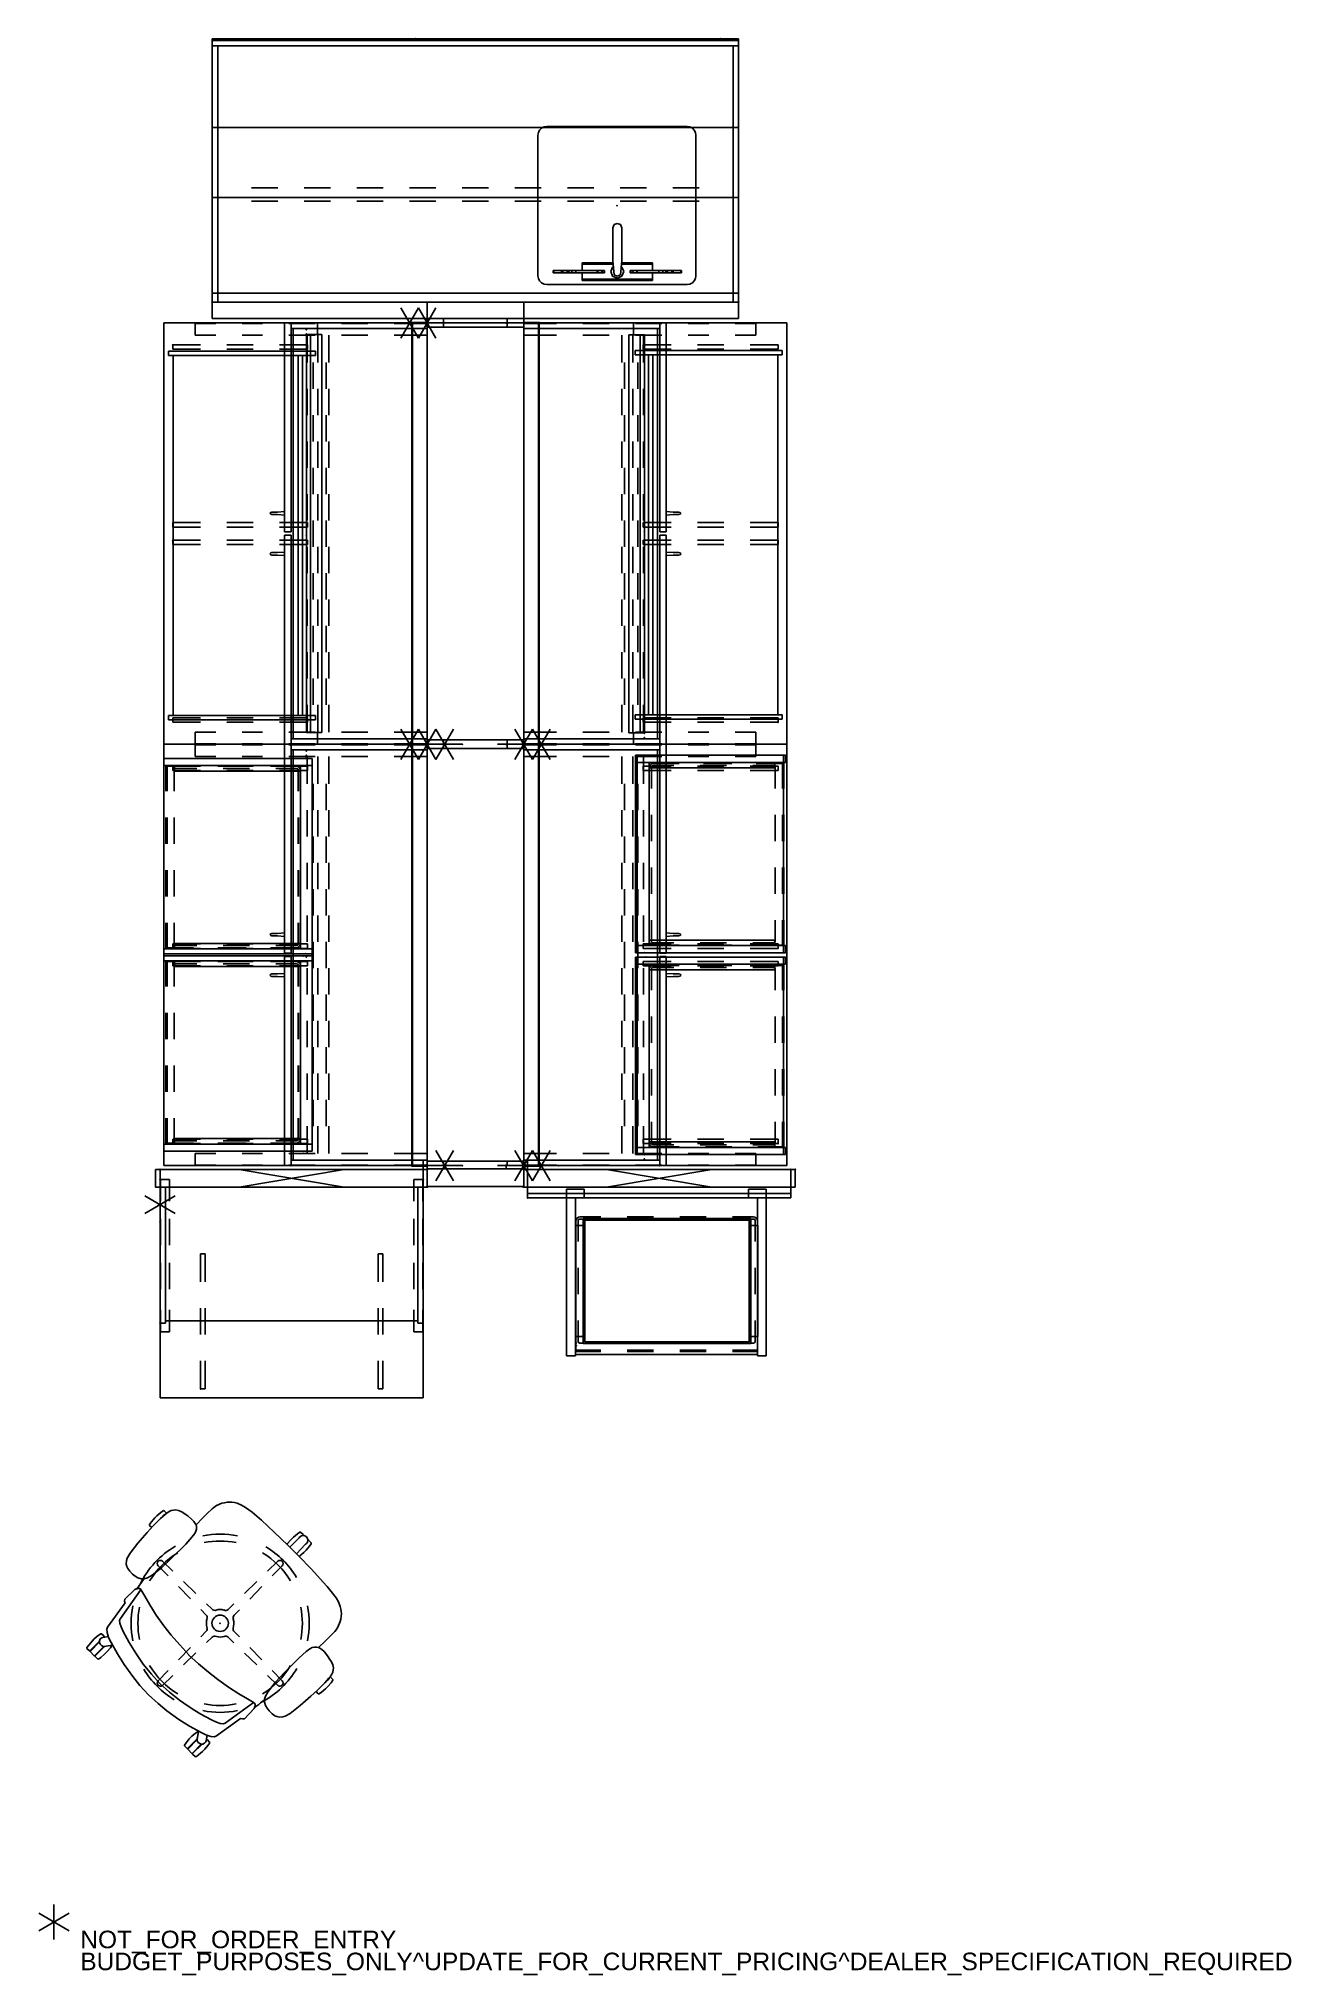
# Model space of a CAD drawing. Header units: inches. Extents: x -50 to 93, y -140 to 80.
import ezdxf

# ---------------------------------------------------------------- set-up
doc = ezdxf.new("R2010")
doc.units = ezdxf.units.IN
doc.header["$MEASUREMENT"] = 0
for name, color, linetype in [('ELEC', 1, 'Continuous'), ('HARDWARE', 4, 'Continuous'), ('PANEL', 7, 'Continuous'), ('PANEL-COUNT', 7, 'Continuous'), ('PANEL-HT', 7, 'Continuous'), ('PROP-BONUS-COUNT', 7, 'Continuous'), ('PROP-BONUS-FINISH', 7, 'Continuous'), ('PROP-BONUS-PROD_NO', 7, 'Continuous'), ('PROP-SINK', 8, 'Continuous'), ('RAIL', 1, 'Continuous'), ('SEAT', 5, 'Continuous'), ('STORAGE', 4, 'Continuous'), ('STORAGE-COUNT', 4, 'Continuous'), ('WKSURF', 6, 'Continuous')]:
    doc.layers.add(name, color=color, linetype=linetype)
doc.styles.get("Standard").update_dxf_attribs({"font": 'arial.ttf'})

# ---------------------------------------------------------------- blocks, each defined once
blk = doc.blocks.new('BBUBBLET')
at = {"layer": 'PROP-BONUS-COUNT'}
for p, q in [((1.7321, -1), (-1.7321, 1)), ((1.7321, 1), (-1.7321, -1)), ((0, 2), (0, -2))]:
    blk.add_line(p, q, dxfattribs=at)
blk.add_point((0, 0), dxfattribs=at)
at = {"layer": 'PROP-BONUS-FINISH'}
blk.add_attdef('FINISH', (3, -5.5), '', height=2, dxfattribs=at)
at = {"layer": 'PROP-BONUS-PROD_NO', "flags": 8}
blk.add_attdef('PROD_NO', (3, -3), '', height=2, dxfattribs=at)
blk = doc.blocks.new('MC5020_1648_0P')
at = {"layer": 'STORAGE'}
for p, q in [((0, 0), (48, 0)), ((0, -15.5), (0, 0)), ((0.634, 0), (0.634, -15.5)), ((47.366, -15.5), (47.366, 0)), ((48, 0), (48, -15.5)), ((0.634, -15.25), (47.366, -15.25)), ((0, -15.5), (0.634, -15.5)), ((47.366, -15.5), (48, -15.5))]:
    blk.add_line(p, q, dxfattribs=at)
for p in [(0, 0), (0, -15.5)]:
    blk.add_point(p, dxfattribs=at)
blk = doc.blocks.new('MC1114_8048_0P')
at = {"layer": 'PANEL'}
for p, q in [((0.5, 0), (0, 0)), ((47.5, 0), (0.5, 0)), ((0.5, 0), (0.5, -11)), ((47.5, 0), (48, 0)), ((47.5, -11), (47.5, 0)), ((0.5, -1.875), (0, -1.875)), ((47.5, -1.875), (48, -1.875)), ((0.5, -9.125), (0, -9.125)), ((0.5, -11), (0, -11)), ((0.5, -11), (47.5, -11)), ((47.5, -9.125), (48, -9.125)), ((47.5, -11), (48, -11))]:
    blk.add_line(p, q, dxfattribs=at)
for p in [(0, 0), (48, 0), (0, -11), (48, -11)]:
    blk.add_point(p, dxfattribs=at)
blk = doc.blocks.new('MC1412_4243_0P')
at = {"layer": 'PANEL'}
blk.add_point((0, 0), dxfattribs=at)
at = {"layer": 'PANEL-COUNT'}
for p, q in [((1.7321, -1), (-1.7321, 1)), ((1.7321, 1), (-1.7321, -1)), ((0, 2), (0, -2))]:
    blk.add_line(p, q, dxfattribs=at)
blk = doc.blocks.new('MC5026_2448_0P')
at = {"layer": 'STORAGE-COUNT'}
for p, q in [((0, 0), (0, -4)), ((1.7321, -3), (-1.7321, -1)), ((1.7321, -1), (-1.7321, -3))]:
    blk.add_line(p, q, dxfattribs=at)
for p in [(0, 0), (0, -4)]:
    blk.add_point(p, dxfattribs=at)
blk = doc.blocks.new('MC5025_1648_0P')
at = {"layer": 'STORAGE-COUNT'}
for p, q in [((0, 0), (0, -4)), ((1.7321, -3), (-1.7321, -1)), ((1.7321, -1), (-1.7321, -3))]:
    blk.add_line(p, q, dxfattribs=at)
for p in [(0, 0), (0, -4)]:
    blk.add_point(p, dxfattribs=at)
blk = doc.blocks.new('MC5032_2448N_0P')
at = {"layer": 'STORAGE'}
for p, q in [((23.81, 0), (0, 0)), ((0, 0), (0, -0.75)), ((23.81, -0.75), (23.81, 0)), ((24.19, 0), (48, 0)), ((24.19, -0.75), (24.19, 0)), ((48, 0), (48, -0.75)), ((0, -0.75), (23.81, -0.75)), ((21.55, -1.54), (21.49, -0.75)), ((21.55, -1.95), (21.55, -1.54)), ((21.55, -2.14), (21.55, -1.95)), ((21.55, -2.2), (21.55, -2.14)), ((21.58, -2.33), (21.55, -2.2)), ((21.79, -2.33), (21.83, -2.2)), ((21.83, -1.54), (21.89, -0.75)), ((21.83, -1.95), (21.83, -1.54)), ((21.83, -2.14), (21.83, -1.95)), ((21.83, -2.2), (21.83, -2.14)), ((48, -0.75), (24.19, -0.75)), ((26.17, -1.54), (26.11, -0.75)), ((26.17, -1.95), (26.17, -1.54)), ((26.17, -2.14), (26.17, -1.95)), ((26.17, -2.2), (26.17, -2.14)), ((26.21, -2.33), (26.17, -2.2)), ((26.41, -2.33), (26.45, -2.2)), ((26.45, -1.54), (26.51, -0.75)), ((26.45, -1.95), (26.45, -1.54)), ((26.45, -2.14), (26.45, -1.95)), ((26.45, -2.2), (26.45, -2.14)), ((21.69, -2.41), (21.58, -2.33)), ((21.69, -2.41), (21.79, -2.33)), ((26.31, -2.41), (26.21, -2.33)), ((26.31, -2.41), (26.41, -2.33))]:
    blk.add_line(p, q, dxfattribs=at)
for p in [(0, 0), (48, 0)]:
    blk.add_point(p, dxfattribs=at)
blk = doc.blocks.new('MC1313_48_0P')
at = {"layer": 'ELEC'}
for p, q in [((0, 0), (48, 0)), ((0, 0), (0, -1.688)), ((48, 0), (48, -1.688)), ((0, -1.688), (48, -1.688))]:
    blk.add_line(p, q, dxfattribs=at)
for p in [(0, 0), (0, -1.688), (48, 0)]:
    blk.add_point(p, dxfattribs=at)
blk = doc.blocks.new('MC1331_0P')
at = {"layer": 'ELEC'}
for p, q in [((-0.054, -1.79), (-0.054, 0)), ((-0.054, 0), (0, 0)), ((0, 0), (0, -1.79)), ((0, -1.79), (-0.054, -1.79))]:
    blk.add_line(p, q, dxfattribs=at)
blk.add_point((0, 0), dxfattribs=at)
blk = doc.blocks.new('MC1315_12_0P')
at = {"layer": 'ELEC'}
for p, q in [((0, 0), (12, 0)), ((0, 0), (0, -0.064)), ((12, 0), (12, -0.064)), ((0, -0.064), (12, -0.064))]:
    blk.add_line(p, q, dxfattribs=at)
for p in [(0, 0), (12, 0)]:
    blk.add_point(p, dxfattribs=at)
blk = doc.blocks.new('MC1316_0P')
at = {"layer": 'ELEC'}
for p, q in [((0, 0), (0, -0.064)), ((0, 0), (12, 0)), ((12, 0), (12, -0.064)), ((0, -0.064), (12, -0.064))]:
    blk.add_line(p, q, dxfattribs=at)
for p in [(0, 0), (12, 0)]:
    blk.add_point(p, dxfattribs=at)
blk = doc.blocks.new('MC1314_48_0P')
at = {"layer": 'ELEC'}
for p, q in [((0, 0), (48, 0)), ((0, 0), (0, -1.688)), ((48, 0), (48, -1.688)), ((0, -1.688), (48, -1.688))]:
    blk.add_line(p, q, dxfattribs=at)
for p in [(0, 0), (0, -1.688), (48, 0)]:
    blk.add_point(p, dxfattribs=at)
blk = doc.blocks.new('MC1332_0P')
at = {"layer": 'ELEC'}
for p, q in [((-0.054, -1.79), (-0.054, 0)), ((-0.054, 0), (0, 0)), ((0, 0), (0, -1.79)), ((0, -1.79), (-0.054, -1.79))]:
    blk.add_line(p, q, dxfattribs=at)
blk.add_point((0, 0), dxfattribs=at)
blk = doc.blocks.new('MC1317_0P')
at = {"layer": 'ELEC'}
for p, q in [((0, 0), (12, 0)), ((0, 0), (0, -0.064)), ((12, 0), (12, -0.064)), ((0, -0.064), (12, -0.064))]:
    blk.add_line(p, q, dxfattribs=at)
for p in [(0, 0), (12, 0)]:
    blk.add_point(p, dxfattribs=at)
blk = doc.blocks.new('MCO205FF_0P')
at = {"layer": 'STORAGE'}
for p, q in [((22.5, 0.81), (0, 0.81)), ((0, 0.81), (0, -16.09)), ((0.81, -16.09), (0.81, 0.81)), ((21.69, -16.09), (21.69, 0.81)), ((22.5, 0.81), (22.5, -16.09)), ((0.81, -0.55), (21.69, -0.55)), ((1.44, -0.55), (1.44, -14.88)), ((21.06, -0.55), (21.06, -14.88)), ((1.44, -14.88), (0.81, -14.88)), ((21.06, -14.88), (21.69, -14.88)), ((0, -16.09), (0.81, -16.09)), ((22.5, -16.09), (21.69, -16.09))]:
    blk.add_line(p, q, dxfattribs=at)
for p in [(0, 0), (22.5, -0.19), (0.88, -14.98)]:
    blk.add_point(p, dxfattribs=at)
blk = doc.blocks.new('MCO208FF_0P')
at = {"layer": 'STORAGE'}
for p, q in [((0, 13.967, 0.2797), (0, 11.0275, 0.2797)), ((0, 13.967, 0.2797), (0, 11.0275, 0.2797)), ((0.25, 14.007, 0.2797), (0.25, 11.627, 0.2797)), ((0.25, 14.007, 0.2797), (0.25, 11.627, 0.2797)), ((2.841, 14.177, 0.2797), (0.42, 14.177, 0.2797)), ((2.841, 14.177, 0.2797), (0.42, 14.177, -0.0333)), ((2.841, 14.427, 0.2797), (0.46, 14.427, 0.2797)), ((2.841, 14.427, 0.2797), (0.46, 14.427, -0.1573)), ((8.841, 14.427, 0.2797), (5.841, 14.427, 0.2797)), ((8.841, 14.427, 0.2797), (5.841, 14.427, 0.2797)), ((8.841, 14.177, 0.2797), (5.841, 14.177, 0.2797)), ((8.841, 14.177, 0.2797), (5.841, 14.177, 0.2797)), ((14.841, 14.427, 0.2797), (11.841, 14.427, 0.2797)), ((14.841, 14.427, 0.2797), (11.841, 14.427, 0.2797)), ((14.841, 14.177, 0.2797), (11.841, 14.177, 0.2797)), ((14.841, 14.177, 0.2797), (11.841, 14.177, 0.2797)), ((20.222, 14.427, 0.2797), (17.841, 14.427, 0.2797)), ((20.222, 14.427, 0.2797), (17.841, 14.427, 0.2797)), ((20.262, 14.177, 0.2797), (17.841, 14.177, 0.2797)), ((20.262, 14.177, 0.2797), (17.841, 14.177, 0.2797)), ((20.432, 11.627, 0.2797), (20.432, 14.007, 0.2797)), ((20.432, 11.627, 0.2797), (20.432, 14.007, -0.0333)), ((20.682, 11.254, 0.2797), (20.682, 13.967, 0.2797)), ((20.682, 11.0275, 0.2797), (20.682, 13.967, -0.1573)), ((0, 8.0275, 0.2797), (0, 5.0275, 0.2797)), ((0, 8.0275, 0.2797), (0, 5.0275, 0.2797)), ((0.25, 8.627, 0.2797), (0.25, 5.627, 0.2797)), ((0.25, 8.627, 0.2797), (0.25, 5.627, 0.2797)), ((20.432, 5.627, 0.2797), (20.432, 8.627, 0.2797)), ((20.432, 5.627, 0.2797), (20.432, 8.627, 0.2797)), ((20.682, 5.254, 0.2797), (20.682, 8.254, 0.2797)), ((20.682, 5.0275, 0.2797), (20.682, 8.0275, 0.2797)), ((0.25, 2.627, 0.2797), (0.25, 0.247, 0.2797)), ((0.25, 2.627, 0.2797), (0.25, 0.247, -0.0333)), ((20.432, 0.247, 0.2797), (20.432, 2.627, 0.2797)), ((20.432, 0.247, 0.2797), (20.432, 2.627, 0.2797)), ((20.682, -0.4589, 0.2797), (20.682, 2.254, 0.2797)), ((0, 2.0275, 0.2797), (0, -0.912, 0.2797)), ((0, 2.0275, 0.2797), (0, -0.912, -0.1573)), ((0.44, 0.057, 0.2797), (2.841, 0.057, 0.2797)), ((0.44, 0.057, 0.2797), (2.841, 0.057, 0.2797)), ((0.98, 0.057, 0.2797), (2.841, 0.057, 0.2797)), ((0.98, 0.057, 0.2797), (2.841, 0.057, 0.2797)), ((5.841, 0.057, 0.2797), (8.841, 0.057, 0.2797)), ((5.841, 0.057, 0.2797), (8.841, 0.057, 0.2797)), ((5.841, 0.057, 0.2797), (8.841, 0.057, 0.2797)), ((5.841, 0.057, 0.2797), (8.841, 0.057, 0.2797)), ((11.841, 0.057, 0.2797), (14.841, 0.057, 0.2797)), ((11.841, 0.057, 0.2797), (14.841, 0.057, 0.2797)), ((11.841, 0.057, 0.2797), (14.841, 0.057, 0.2797)), ((11.841, 0.057, 0.2797), (14.841, 0.057, 0.2797)), ((17.841, 0.057, 0.2797), (20.242, 0.057, 0.2797)), ((17.841, 0.057, 0.2797), (20.242, 0.057, -0.0333)), ((17.841, 0.057, 0.2797), (19.702, 0.057, -2.4703)), ((17.841, 0.057, 0.2797), (19.702, 0.057, -0.0333)), ((20.682, -0.912, 0.2797), (20.682, 2.0275, 0.2797)), ((0, -0.756, 0.2797), (2.841, -0.756, 0.2797)), ((0, -0.912, 0.2797), (2.841, -0.912, 0.2797)), ((5.841, -0.756, 0.2797), (8.841, -0.756, 0.2797)), ((5.841, -0.912, 0.2797), (8.841, -0.912, 0.2797)), ((11.841, -0.756, 0.2797), (14.841, -0.756, 0.2797)), ((11.841, -0.912, 0.2797), (14.841, -0.912, 0.2797)), ((17.841, -0.756, 0.2797), (20.682, -0.756, -0.6893)), ((17.841, -0.912, 0.2797), (20.682, -0.912, -0.6893))]:
    blk.add_line(p, q, dxfattribs=at)
for centre, radius, start, end in [((0.46, 13.967, -0.1573), 0.46, 90, 180), ((0.46, 13.967, 0.2797), 0.46, 90, 180), ((0.42, 14.007, -0.0333), 0.17, 90, 180), ((0.42, 14.007, 0.2797), 0.17, 90, 180), ((20.222, 13.967, -0.1573), 0.46, 0, 90), ((20.222, 13.967, 0.2797), 0.46, 0, 90), ((20.262, 14.007, -0.0333), 0.17, 0, 90), ((20.262, 14.007, 0.2797), 0.17, 0, 90), ((0.44, 0.247, -0.0333), 0.19, 180, 270), ((0.44, 0.247, 0.2797), 0.19, 180, 270), ((20.242, 0.247, -0.0333), 0.19, 270, 0), ((20.242, 0.247, 0.2797), 0.19, 270, 0)]:
    blk.add_arc(centre, radius, start, end, dxfattribs=at)
blk.add_point((0, 0.126, 0.2797), dxfattribs=at)
blk = doc.blocks.new('MCO561FF_0P')
at = {"layer": 'STORAGE'}
for p, q in [((0, -18), (0, 1)), ((0, 1), (2, 1)), ((0, 0), (22.75, 0)), ((1.01, 0), (1.01, -18)), ((2, 1), (2, 0)), ((20.75, 1), (22.75, 1)), ((20.75, 0), (20.75, 1)), ((21.75, -18), (21.75, 0)), ((22.75, 1), (22.75, -18)), ((1.01, -18), (0, -18)), ((1.01, -17.83), (21.76, -17.83)), ((22.75, -18), (21.75, -18))]:
    blk.add_line(p, q, dxfattribs=at)
for p in [(0, 0), (1.12, -16.81)]:
    blk.add_point(p, dxfattribs=at)
blk = doc.blocks.new('MCO209FF_0P')
at = {"layer": 'STORAGE'}
for p, q in [((0, 13.967, 0.2797), (0, 11.0275, 0.2797)), ((0, 13.967, 0.2797), (0, 11.0275, 0.2797)), ((0.25, 14.007, 0.2797), (0.25, 11.627, 0.2797)), ((0.25, 14.007, 0.2797), (0.25, 11.627, 0.2797)), ((2.841, 14.177, 0.2797), (0.42, 14.177, 0.2797)), ((2.841, 14.177, 0.2797), (0.42, 14.177, -0.0333)), ((2.841, 14.427, 0.2797), (0.46, 14.427, 0.2797)), ((2.841, 14.427, 0.2797), (0.46, 14.427, -0.1573)), ((8.841, 14.427, 0.2797), (5.841, 14.427, 0.2797)), ((8.841, 14.427, 0.2797), (5.841, 14.427, 0.2797)), ((8.841, 14.177, 0.2797), (5.841, 14.177, 0.2797)), ((8.841, 14.177, 0.2797), (5.841, 14.177, 0.2797)), ((14.841, 14.427, 0.2797), (11.841, 14.427, 0.2797)), ((14.841, 14.427, 0.2797), (11.841, 14.427, 0.2797)), ((14.841, 14.177, 0.2797), (11.841, 14.177, 0.2797)), ((14.841, 14.177, 0.2797), (11.841, 14.177, 0.2797)), ((20.222, 14.427, 0.2797), (17.841, 14.427, 0.2797)), ((20.222, 14.427, 0.2797), (17.841, 14.427, 0.2797)), ((20.262, 14.177, 0.2797), (17.841, 14.177, 0.2797)), ((20.262, 14.177, 0.2797), (17.841, 14.177, 0.2797)), ((20.432, 11.627, 0.2797), (20.432, 14.007, 0.2797)), ((20.432, 11.627, 0.2797), (20.432, 14.007, -0.0333)), ((20.682, 11.254, 0.2797), (20.682, 13.967, 0.2797)), ((20.682, 11.0275, 0.2797), (20.682, 13.967, -0.1573)), ((0, 8.0275, 0.2797), (0, 5.0275, 0.2797)), ((0, 8.0275, 0.2797), (0, 5.0275, 0.2797)), ((0.25, 8.627, 0.2797), (0.25, 5.627, 0.2797)), ((0.25, 8.627, 0.2797), (0.25, 5.627, 0.2797)), ((20.432, 5.627, 0.2797), (20.432, 8.627, 0.2797)), ((20.432, 5.627, 0.2797), (20.432, 8.627, 0.2797)), ((20.682, 5.254, 0.2797), (20.682, 8.254, 0.2797)), ((20.682, 5.0275, 0.2797), (20.682, 8.0275, 0.2797)), ((0.25, 2.627, 0.2797), (0.25, 0.247, 0.2797)), ((0.25, 2.627, 0.2797), (0.25, 0.247, -0.0333)), ((20.432, 0.247, 0.2797), (20.432, 2.627, 0.2797)), ((20.432, 0.247, 0.2797), (20.432, 2.627, 0.2797)), ((20.682, -0.4589, 0.2797), (20.682, 2.254, 0.2797)), ((0, 2.0275, 0.2797), (0, -0.912, 0.2797)), ((0, 2.0275, 0.2797), (0, -0.912, -0.1573)), ((0.44, 0.057, 0.2797), (2.841, 0.057, 0.2797)), ((0.44, 0.057, 0.2797), (2.841, 0.057, 0.2797)), ((0.98, 0.057, 0.2797), (2.841, 0.057, 0.2797)), ((0.98, 0.057, 0.2797), (2.841, 0.057, 0.2797)), ((5.841, 0.057, 0.2797), (8.841, 0.057, 0.2797)), ((5.841, 0.057, 0.2797), (8.841, 0.057, 0.2797)), ((5.841, 0.057, 0.2797), (8.841, 0.057, 0.2797)), ((5.841, 0.057, 0.2797), (8.841, 0.057, 0.2797)), ((11.841, 0.057, 0.2797), (14.841, 0.057, 0.2797)), ((11.841, 0.057, 0.2797), (14.841, 0.057, 0.2797)), ((11.841, 0.057, 0.2797), (14.841, 0.057, 0.2797)), ((11.841, 0.057, 0.2797), (14.841, 0.057, 0.2797)), ((17.841, 0.057, 0.2797), (20.242, 0.057, 0.2797)), ((17.841, 0.057, 0.2797), (20.242, 0.057, -0.0333)), ((17.841, 0.057, 0.2797), (19.702, 0.057, -2.4703)), ((17.841, 0.057, 0.2797), (19.702, 0.057, -0.0333)), ((20.682, -0.912, 0.2797), (20.682, 2.0275, 0.2797)), ((0, -0.756, 0.2797), (2.841, -0.756, 0.2797)), ((0, -0.912, 0.2797), (2.841, -0.912, 0.2797)), ((5.841, -0.756, 0.2797), (8.841, -0.756, 0.2797)), ((5.841, -0.912, 0.2797), (8.841, -0.912, 0.2797)), ((11.841, -0.756, 0.2797), (14.841, -0.756, 0.2797)), ((11.841, -0.912, 0.2797), (14.841, -0.912, 0.2797)), ((17.841, -0.756, 0.2797), (20.682, -0.756, -0.6893)), ((17.841, -0.912, 0.2797), (20.682, -0.912, -0.6893))]:
    blk.add_line(p, q, dxfattribs=at)
for centre, radius, start, end in [((0.46, 13.967, -0.1573), 0.46, 90, 180), ((0.46, 13.967, 0.2797), 0.46, 90, 180), ((0.42, 14.007, -0.0333), 0.17, 90, 180), ((0.42, 14.007, 0.2797), 0.17, 90, 180), ((20.222, 13.967, -0.1573), 0.46, 0, 90), ((20.222, 13.967, 0.2797), 0.46, 0, 90), ((20.262, 14.007, -0.0333), 0.17, 0, 90), ((20.262, 14.007, 0.2797), 0.17, 0, 90), ((0.44, 0.247, -0.0333), 0.19, 180, 270), ((0.44, 0.247, 0.2797), 0.19, 180, 270), ((20.242, 0.247, -0.0333), 0.19, 270, 0), ((20.242, 0.247, 0.2797), 0.19, 270, 0)]:
    blk.add_arc(centre, radius, start, end, dxfattribs=at)
blk.add_point((0, 0.126, 0.2797), dxfattribs=at)
blk = doc.blocks.new('MCO207FF_0P')
at = {"layer": 'STORAGE'}
for p, q in [((0, 13.967, 0.2797), (0, 11.0275, 0.2797)), ((0, 13.967, 0.2797), (0, 11.0275, 0.2797)), ((0.25, 14.007, 0.2797), (0.25, 11.627, 0.2797)), ((0.25, 14.007, 0.2797), (0.25, 11.627, 0.2797)), ((2.841, 14.177, 0.2797), (0.42, 14.177, 0.2797)), ((2.841, 14.177, 0.2797), (0.42, 14.177, -0.0333)), ((2.841, 14.427, 0.2797), (0.46, 14.427, 0.2797)), ((2.841, 14.427, 0.2797), (0.46, 14.427, -0.1573)), ((8.841, 14.427, 0.2797), (5.841, 14.427, 0.2797)), ((8.841, 14.427, 0.2797), (5.841, 14.427, 0.2797)), ((8.841, 14.177, 0.2797), (5.841, 14.177, 0.2797)), ((8.841, 14.177, 0.2797), (5.841, 14.177, 0.2797)), ((14.841, 14.427, 0.2797), (11.841, 14.427, 0.2797)), ((14.841, 14.427, 0.2797), (11.841, 14.427, 0.2797)), ((14.841, 14.177, 0.2797), (11.841, 14.177, 0.2797)), ((14.841, 14.177, 0.2797), (11.841, 14.177, 0.2797)), ((20.222, 14.427, 0.2797), (17.841, 14.427, 0.2797)), ((20.222, 14.427, 0.2797), (17.841, 14.427, 0.2797)), ((20.262, 14.177, 0.2797), (17.841, 14.177, 0.2797)), ((20.262, 14.177, 0.2797), (17.841, 14.177, 0.2797)), ((20.432, 11.627, 0.2797), (20.432, 14.007, 0.2797)), ((20.432, 11.627, 0.2797), (20.432, 14.007, -0.0333)), ((20.682, 11.254, 0.2797), (20.682, 13.967, 0.2797)), ((20.682, 11.0275, 0.2797), (20.682, 13.967, -0.1573)), ((0, 8.0275, 0.2797), (0, 5.0275, 0.2797)), ((0, 8.0275, 0.2797), (0, 5.0275, 0.2797)), ((0.25, 8.627, 0.2797), (0.25, 5.627, 0.2797)), ((0.25, 8.627, 0.2797), (0.25, 5.627, 0.2797)), ((20.432, 5.627, 0.2797), (20.432, 8.627, 0.2797)), ((20.432, 5.627, 0.2797), (20.432, 8.627, 0.2797)), ((20.682, 5.254, 0.2797), (20.682, 8.254, 0.2797)), ((20.682, 5.0275, 0.2797), (20.682, 8.0275, 0.2797)), ((0.25, 2.627, 0.2797), (0.25, 0.247, 0.2797)), ((0.25, 2.627, 0.2797), (0.25, 0.247, -0.0333)), ((20.432, 0.247, 0.2797), (20.432, 2.627, 0.2797)), ((20.432, 0.247, 0.2797), (20.432, 2.627, 0.2797)), ((20.682, -0.4589, 0.2797), (20.682, 2.254, 0.2797)), ((0, 2.0275, 0.2797), (0, -0.912, 0.2797)), ((0, 2.0275, 0.2797), (0, -0.912, -0.1573)), ((0.44, 0.057, 0.2797), (2.841, 0.057, 0.2797)), ((0.44, 0.057, 0.2797), (2.841, 0.057, 0.2797)), ((0.98, 0.057, 0.2797), (2.841, 0.057, 0.2797)), ((0.98, 0.057, 0.2797), (2.841, 0.057, 0.2797)), ((5.841, 0.057, 0.2797), (8.841, 0.057, 0.2797)), ((5.841, 0.057, 0.2797), (8.841, 0.057, 0.2797)), ((5.841, 0.057, 0.2797), (8.841, 0.057, 0.2797)), ((5.841, 0.057, 0.2797), (8.841, 0.057, 0.2797)), ((11.841, 0.057, 0.2797), (14.841, 0.057, 0.2797)), ((11.841, 0.057, 0.2797), (14.841, 0.057, 0.2797)), ((11.841, 0.057, 0.2797), (14.841, 0.057, 0.2797)), ((11.841, 0.057, 0.2797), (14.841, 0.057, 0.2797)), ((17.841, 0.057, 0.2797), (20.242, 0.057, 0.2797)), ((17.841, 0.057, 0.2797), (20.242, 0.057, -0.0333)), ((17.841, 0.057, 0.2797), (19.702, 0.057, -2.4703)), ((17.841, 0.057, 0.2797), (19.702, 0.057, -0.0333)), ((20.682, -0.912, 0.2797), (20.682, 2.0275, 0.2797)), ((0, -0.756, 0.2797), (2.841, -0.756, 0.2797)), ((0, -0.912, 0.2797), (2.841, -0.912, 0.2797)), ((5.841, -0.756, 0.2797), (8.841, -0.756, 0.2797)), ((5.841, -0.912, 0.2797), (8.841, -0.912, 0.2797)), ((11.841, -0.756, 0.2797), (14.841, -0.756, 0.2797)), ((11.841, -0.912, 0.2797), (14.841, -0.912, 0.2797)), ((17.841, -0.756, 0.2797), (20.682, -0.756, -0.6893)), ((17.841, -0.912, 0.2797), (20.682, -0.912, -0.6893))]:
    blk.add_line(p, q, dxfattribs=at)
for centre, radius, start, end in [((0.46, 13.967, -0.1573), 0.46, 90, 180), ((0.46, 13.967, 0.2797), 0.46, 90, 180), ((0.42, 14.007, -0.0333), 0.17, 90, 180), ((0.42, 14.007, 0.2797), 0.17, 90, 180), ((20.222, 13.967, -0.1573), 0.46, 0, 90), ((20.222, 13.967, 0.2797), 0.46, 0, 90), ((20.262, 14.007, -0.0333), 0.17, 0, 90), ((20.262, 14.007, 0.2797), 0.17, 0, 90), ((0.44, 0.247, -0.0333), 0.19, 180, 270), ((0.44, 0.247, 0.2797), 0.19, 180, 270), ((20.242, 0.247, -0.0333), 0.19, 270, 0), ((20.242, 0.247, 0.2797), 0.19, 270, 0)]:
    blk.add_arc(centre, radius, start, end, dxfattribs=at)
blk.add_point((0, 0.126, 0.2797), dxfattribs=at)
blk = doc.blocks.new('MCO201FF_0P')
at = {"layer": 'STORAGE'}
for p, q in [((22.5, 1), (0, 1)), ((0, 1), (0, -15.875)), ((22.5, -15.875), (22.5, 1)), ((0, -15.875), (22.5, -15.875))]:
    blk.add_line(p, q, dxfattribs=at)
blk.add_point((0, 0), dxfattribs=at)
blk = doc.blocks.new('MCO203FF_0P')
at = {"layer": 'STORAGE'}
for p, q in [((0, 0.8125), (0, 13.4375)), ((0, 13.4375), (0.8125, 13.4375)), ((19.9375, 14.25), (0.8125, 14.25)), ((0.8125, 14.25), (0.8125, 0)), ((19.7375, 14.05), (1.0125, 14.05)), ((1.0125, 14.05), (1.0125, 0.2)), ((19.7375, 0.2), (19.7375, 14.05)), ((19.9375, 0), (19.9375, 14.25)), ((19.9375, 13.4375), (20.75, 13.4375)), ((20.75, 13.4375), (20.75, 0.8125)), ((0.8125, 0.8125), (0, 0.8125)), ((0.8125, 0), (19.9375, 0)), ((1.0125, 0.2), (19.7375, 0.2)), ((20.75, 0.8125), (19.9375, 0.8125))]:
    blk.add_line(p, q, dxfattribs=at)
blk.add_point((0, 0), dxfattribs=at)
blk = doc.blocks.new('MC1151_8030_0P')
at = {"layer": 'PANEL'}
for p, q in [((0, -2), (0, 0)), ((0, 0), (30, 0)), ((30, -2), (30, 0)), ((0, -2), (30, -2))]:
    blk.add_line(p, q, dxfattribs=at)
for p in [(0, 0), (30, 0), (0, -2), (30, -2)]:
    blk.add_point(p, dxfattribs=at)
at = {"layer": 'PANEL-HT'}
for p, q in [((9, 0), (21, -2)), ((21, 0), (9, -2))]:
    blk.add_line(p, q, dxfattribs=at)
blk = doc.blocks.new('MC1261_8012_0P')
at = {"layer": 'HARDWARE'}
for p, q in [((0, 0), (2.5, 0)), ((0, -11), (0, 0)), ((2, 0), (2, -11)), ((2.5, -2), (2, -2)), ((2, -11), (0, -11)), ((2.5, -9), (2, -9)), ((2.5, -11), (2, -11))]:
    blk.add_line(p, q, dxfattribs=at)
for p in [(0, 0), (2.5, 0), (0, -11), (2.5, -11)]:
    blk.add_point(p, dxfattribs=at)
blk = doc.blocks.new('MC1281_80_0P')
at = {"layer": 'HARDWARE'}
for p, q in [((0, 0), (0.5, 0)), ((0, -2), (0.5, -2))]:
    blk.add_line(p, q, dxfattribs=at)
for p in [(0, 0), (0.5, 0), (0, -2), (0.5, -2)]:
    blk.add_point(p, dxfattribs=at)
blk = doc.blocks.new('MC1124_8060_0P')
at = {"layer": 'PANEL'}
for p, q in [((-2.375, 24.5), (-2.375, -35.5)), ((-0.5, 24.5), (-2.375, 24.5)), ((-0.5, -35.5), (-0.5, 24.5)), ((-0.5, 0), (-2.375, 0)), ((-0.5, 0), (0, 0)), ((-0.5, -1.875), (0, -1.875)), ((0, -1.875), (0, -9.125)), ((-2.375, -11), (-0.5, -11)), ((-0.5, -9.125), (0, -9.125)), ((-0.5, -11), (0, -11)), ((-2.375, -35.5), (-0.5, -35.5))]:
    blk.add_line(p, q, dxfattribs=at)
for p in [(0, 0), (0, -11)]:
    blk.add_point(p, dxfattribs=at)
blk = doc.blocks.new('AAO215_80_0P')
at = {"layer": 'HARDWARE'}
blk.add_line((0, 1), (0, -3), dxfattribs=at)
blk.add_point((0, 0), dxfattribs=at)
blk = doc.blocks.new('MC2141_3048C_0P')
at = {"layer": 'WKSURF'}
for p, q in [((48, 0), (0, 0)), ((0, -30), (0, 0)), ((48, 0), (48, -30)), ((7.5, -11.5), (4.5, -11.5)), ((7.5, -13), (4.5, -13)), ((13.5, -11.5), (10.5, -11.5)), ((13.5, -13), (10.5, -13)), ((19.5, -11.5), (16.5, -11.5)), ((19.5, -13), (16.5, -13)), ((25.5, -11.5), (22.5, -11.5)), ((25.5, -13), (22.5, -13)), ((31.5, -11.5), (28.5, -11.5)), ((31.5, -13), (28.5, -13)), ((37.5, -11.5), (34.5, -11.5)), ((37.5, -13), (34.5, -13)), ((43.5, -11.5), (40.5, -11.5)), ((43.5, -13), (40.5, -13)), ((2.5, -13.625), (3, -13.625)), ((2.5, -16.8125), (2.5, -13.625)), ((3, -13.625), (3, -16.8125)), ((22.75, -13.625), (23.25, -13.625)), ((22.75, -16.8125), (22.75, -13.625)), ((23.25, -13.625), (23.25, -16.8125)), ((24.75, -13.625), (25.25, -13.625)), ((24.75, -16.8125), (24.75, -13.625)), ((25.25, -13.625), (25.25, -16.8125)), ((45, -13.625), (45.5, -13.625)), ((45, -16.8125), (45, -13.625)), ((45.5, -13.625), (45.5, -16.8125)), ((2.5, -22.8125), (2.5, -19.8125)), ((3, -19.8125), (3, -22.8125)), ((22.75, -22.8125), (22.75, -19.8125)), ((23.25, -19.8125), (23.25, -22.8125)), ((24.75, -22.8125), (24.75, -19.8125)), ((25.25, -19.8125), (25.25, -22.8125)), ((45, -22.8125), (45, -19.8125)), ((45.5, -19.8125), (45.5, -22.8125)), ((2.5, -29), (2.5, -25.8125)), ((3, -25.8125), (3, -29)), ((22.75, -29), (22.75, -25.8125)), ((23.25, -25.8125), (23.25, -29)), ((24.75, -29), (24.75, -25.8125)), ((25.25, -25.8125), (25.25, -29)), ((45, -29), (45, -25.8125)), ((45.5, -25.8125), (45.5, -29)), ((48, -30), (0, -30)), ((3, -29), (2.5, -29)), ((23.25, -29), (22.75, -29)), ((25.25, -29), (24.75, -29)), ((45.5, -29), (45, -29))]:
    blk.add_line(p, q, dxfattribs=at)
for p in [(0, 0), (48, 0), (2.5, -29), (24.75, -29)]:
    blk.add_point(p, dxfattribs=at)
blk = doc.blocks.new('MC2140_W3048_0P')
at = {"layer": 'WKSURF'}
for p, q in [((0.06, 0), (0.06, -3.75)), ((1.38, -3.75), (1.38, 0)), ((46.62, -3.75), (46.62, 0)), ((47.94, 0), (47.94, -3.75)), ((0.06, -6.75), (0.06, -9.75)), ((1.38, -9.75), (1.38, -6.75)), ((46.62, -9.75), (46.62, -6.75)), ((47.94, -6.75), (47.94, -9.75)), ((0.06, -12.75), (0.06, -15.75)), ((4.5, -11.19), (1.38, -11.19)), ((4.5, -12.44), (1.38, -12.44)), ((1.38, -15.75), (1.38, -12.75)), ((10.5, -11.19), (7.5, -11.19)), ((10.5, -12.44), (7.5, -12.44)), ((16.5, -11.19), (13.5, -11.19)), ((16.5, -12.44), (13.5, -12.44)), ((22.5, -11.19), (19.5, -11.19)), ((22.5, -12.44), (19.5, -12.44)), ((28.5, -11.19), (25.5, -11.19)), ((28.5, -12.44), (25.5, -12.44)), ((34.5, -11.19), (31.5, -11.19)), ((34.5, -12.44), (31.5, -12.44)), ((40.5, -11.19), (37.5, -11.19)), ((40.5, -12.44), (37.5, -12.44)), ((46.62, -11.19), (43.5, -11.19)), ((46.62, -12.44), (43.5, -12.44)), ((46.62, -15.75), (46.62, -12.75)), ((47.94, -12.75), (47.94, -15.75)), ((4.5, -13.665), (1.38, -13.665)), ((10.5, -13.665), (7.5, -13.665)), ((16.5, -13.665), (13.5, -13.665)), ((22.5, -13.665), (19.5, -13.665)), ((28.5, -13.665), (25.5, -13.665)), ((34.5, -13.665), (31.5, -13.665)), ((40.5, -13.665), (37.5, -13.665)), ((46.62, -13.665), (43.5, -13.665)), ((0.06, -18.75), (0.06, -21.095)), ((1.38, -21.095), (1.38, -18.75)), ((46.62, -21.095), (46.62, -18.75)), ((47.94, -18.75), (47.94, -21.095)), ((0.06, -24.095), (0.06, -26.44)), ((1.38, -26.44), (1.38, -24.095)), ((46.62, -26.44), (46.62, -24.095)), ((47.94, -24.095), (47.94, -26.44)), ((0.06, -26.44), (1.38, -26.44)), ((47.94, -26.44), (46.62, -26.44))]:
    blk.add_line(p, q, dxfattribs=at)
for p in [(0, 0), (48, 0), (0.75, -13.75), (1.25, -13.75), (24.25, -13.75)]:
    blk.add_point(p, dxfattribs=at)
blk = doc.blocks.new('MC2192_3048_0P')
at = {"layer": 'WKSURF'}
for p, q in [((0, 0), (0, -12.5)), ((1.25, 0), (0, 0)), ((48, 0), (46.6875, 0)), ((48, -12.5), (48, 0)), ((0, -12.5), (1.3125, -12.5)), ((46.65625, -12), (1.3125, -12)), ((1.3125, -12), (1.3125, -12.5)), ((1.3125, -12.5), (1.3125, -13.75)), ((46.65625, -12.5), (46.65625, -12)), ((46.65625, -12.5), (48, -12.5)), ((46.65625, -13.75), (46.65625, -12.5)), ((1.3125, -13.28125), (46.65625, -13.28125)), ((1.3125, -13.75), (46.65625, -13.75))]:
    blk.add_line(p, q, dxfattribs=at)
for p in [(0, 0), (0.75, -13.75)]:
    blk.add_point(p, dxfattribs=at)
blk = doc.blocks.new('MCO521_1642_0P')
at = {"layer": 'STORAGE'}
for p, q in [((0.5, 1), (0, 1)), ((0, 1), (0, -15.75)), ((0.5, 0), (0, 0)), ((0.5, -15.75), (0.5, 1)), ((42, 1), (41.5, 1)), ((41.5, 1), (41.5, -15.75)), ((42, 0), (41.5, 0)), ((42, -15.75), (42, 1)), ((0.5, -0.5), (41.5, -0.5)), ((0.5, -1), (41.5, -1)), ((0.5, -15.25), (41.5, -15.25)), ((0, -15.75), (0.5, -15.75)), ((41.5, -15.75), (42, -15.75))]:
    blk.add_line(p, q, dxfattribs=at)
blk.add_point((0, 0), dxfattribs=at)
blk = doc.blocks.new('MC1610_30_0P')
at = {"layer": 'RAIL'}
for p, q in [((0, 0), (30, 0)), ((0, -1.25), (0, 0)), ((30, 0), (30, -1.25)), ((30, -0.75), (0, -0.75)), ((30, -1.25), (0, -1.25))]:
    blk.add_line(p, q, dxfattribs=at)
for p in [(0, 0), (0, -1.25)]:
    blk.add_point(p, dxfattribs=at)
blk = doc.blocks.new('MC5020_1630_0P')
at = {"layer": 'STORAGE'}
for p, q in [((0, 0), (30, 0)), ((0, -15.5), (0, 0)), ((0.634, 0), (0.634, -15.5)), ((29.366, -15.5), (29.366, 0)), ((30, 0), (30, -15.5)), ((0.634, -15.25), (29.366, -15.25)), ((0, -15.5), (0.634, -15.5)), ((29.366, -15.5), (30, -15.5))]:
    blk.add_line(p, q, dxfattribs=at)
for p in [(0, 0), (0, -15.5)]:
    blk.add_point(p, dxfattribs=at)
blk = doc.blocks.new('MC5026_2430_0P')
at = {"layer": 'STORAGE-COUNT'}
for p, q in [((0, 0), (0, -4)), ((1.7321, -3), (-1.7321, -1)), ((1.7321, -1), (-1.7321, -3))]:
    blk.add_line(p, q, dxfattribs=at)
for p in [(0, 0), (0, -4)]:
    blk.add_point(p, dxfattribs=at)
blk = doc.blocks.new('AAO271_80H_0P')
at = {"layer": 'HARDWARE'}
for p, q in [((0, 0), (0.5, 0)), ((0, -2), (0, 0)), ((0.5, 0), (0.5, -2)), ((0.5, -2), (0, -2))]:
    blk.add_line(p, q, dxfattribs=at)
for p in [(0, 0), (0.5, 0)]:
    blk.add_point(p, dxfattribs=at)
blk = doc.blocks.new('MC2141_2430C_0P')
at = {"layer": 'WKSURF'}
for p, q in [((30, 0), (0, 0)), ((0, -24), (0, 0)), ((30, 0), (30, -24)), ((4.625, -7.625), (5.125, -7.625)), ((4.625, -10.8125), (4.625, -7.625)), ((5.125, -7.625), (5.125, -10.8125)), ((24.875, -7.625), (25.375, -7.625)), ((24.875, -10.8125), (24.875, -7.625)), ((25.375, -7.625), (25.375, -10.8125)), ((4.625, -16.8125), (4.625, -13.8125)), ((5.125, -13.8125), (5.125, -16.8125)), ((24.875, -16.8125), (24.875, -13.8125)), ((25.375, -13.8125), (25.375, -16.8125)), ((4.625, -23), (4.625, -19.8125)), ((5.125, -19.8125), (5.125, -23)), ((24.875, -23), (24.875, -19.8125)), ((25.375, -19.8125), (25.375, -23)), ((30, -24), (0, -24)), ((5.125, -23), (4.625, -23)), ((25.375, -23), (24.875, -23))]:
    blk.add_line(p, q, dxfattribs=at)
for p in [(0, 0), (30, 0), (4.625, -23)]:
    blk.add_point(p, dxfattribs=at)
blk = doc.blocks.new('MC2140_S2430_0P')
at = {"layer": 'WKSURF'}
for p, q in [((0.06, 0.875), (1.06, 0.875)), ((0.06, -1.625), (0.06, 0.875)), ((0.06, 0), (1.06, 0)), ((1.06, 0.875), (1.06, -1.625)), ((28.94, 0.875), (29.94, 0.875)), ((28.94, -1.625), (28.94, 0.875)), ((28.94, 0), (29.94, 0)), ((29.94, 0.875), (29.94, -1.625)), ((0.06, -6.625), (0.06, -3.625)), ((1.06, -3.625), (1.06, -6.625)), ((28.94, -6.625), (28.94, -3.625)), ((29.94, -3.625), (29.94, -6.625)), ((0.06, -11.625), (0.06, -8.625)), ((1.06, -8.625), (1.06, -11.625)), ((28.94, -11.625), (28.94, -8.625)), ((29.94, -8.625), (29.94, -11.625)), ((0.06, -16.5), (0.06, -14)), ((1.06, -14), (1.06, -16.5)), ((28.94, -16.5), (28.94, -14)), ((29.94, -14), (29.94, -16.5)), ((1.06, -16.5), (0.06, -16.5)), ((29.94, -16.5), (28.94, -16.5))]:
    blk.add_line(p, q, dxfattribs=at)
for p in [(0, 0.875), (30, 0.875)]:
    blk.add_point(p, dxfattribs=at)
blk = doc.blocks.new('bsinkp')
at = {"layer": 'PROP-SINK'}
for p, q in [((-8.31, 8.95), (-8.59, 8.81)), ((-8, 9), (-8.31, 8.95)), ((-8, 9), (8, 9)), ((8, 9), (8.31, 8.95)), ((8.31, 8.95), (8.59, 8.81)), ((-8.95, 8.31), (-9, 8)), ((-9, -8), (-9, 8)), ((-8.81, 8.59), (-8.95, 8.31)), ((-8.59, 8.81), (-8.81, 8.59)), ((-7.34, 7.65), (-1.5, 7.65)), ((-7.34, 7.4), (-7.34, 7.65)), ((-1.5, 7.4), (-7.34, 7.4)), ((-7.28, 7.4), (-7.28, 7.65)), ((-6.39, 7.4), (-6.39, 7.65)), ((-6.25, 7.4), (-6.25, 7.65)), ((-5.75, 7.4), (-5.75, 7.65)), ((-5.61, 7.4), (-5.61, 7.65)), ((-5.56, 7.4), (-5.56, 7.65)), ((-5.21, 7.4), (-5.21, 7.65)), ((-4.78, 7.4), (-4.78, 7.65)), ((-4.76, 7.4), (-4.76, 7.65)), ((-4.04, 8.53), (3.96, 8.53)), ((-4.04, 8.53), (-4.04, 7.65)), ((-4.04, 8.37), (3.96, 8.37)), ((-4.04, 7.4), (-4.04, 6.53)), ((-4.04, 6.69), (-0.5, 6.69)), ((-2.32, 7.4), (-2.32, 7.65)), ((-2.27, 7.4), (-2.27, 7.65)), ((-1.8, 7.4), (-1.8, 7.65)), ((-1.77, 7.4), (-1.77, 7.65)), ((-1.55, 7.4), (-1.55, 7.65)), ((-1.5, 7.4), (-1.5, 7.65)), ((-0.57, 8.06), (-0.79, 7.53)), ((-0.79, 7.53), (-0.57, 7)), ((-0.04, 8.28), (-0.57, 8.06)), ((-0.57, 7), (-0.48, 6.96)), ((-0.39, 7.88), (-0.54, 6.28)), ((-0.04, 8.03), (-0.39, 7.88)), ((-0.04, 8.28), (0.49, 8.06)), ((-0.04, 8.03), (0.31, 7.88)), ((0.31, 7.88), (0.46, 6.28)), ((0.49, 7), (0.4, 6.96)), ((0.42, 6.69), (3.96, 6.69)), ((0.49, 8.06), (0.71, 7.53)), ((0.71, 7.53), (0.49, 7)), ((7.26, 7.65), (1.42, 7.65)), ((1.42, 7.4), (1.42, 7.65)), ((1.42, 7.4), (7.26, 7.4)), ((1.47, 7.4), (1.47, 7.65)), ((1.69, 7.4), (1.69, 7.65)), ((1.72, 7.4), (1.72, 7.65)), ((2.19, 7.4), (2.19, 7.65)), ((2.24, 7.4), (2.24, 7.65)), ((3.96, 8.53), (3.96, 7.65)), ((3.96, 7.4), (3.96, 6.53)), ((4.68, 7.4), (4.68, 7.65)), ((4.7, 7.4), (4.7, 7.65)), ((5.13, 7.4), (5.13, 7.65)), ((5.48, 7.4), (5.48, 7.65)), ((5.53, 7.4), (5.53, 7.65)), ((5.66, 7.4), (5.66, 7.65)), ((6.17, 7.4), (6.17, 7.65)), ((6.31, 7.4), (6.31, 7.65)), ((7.2, 7.4), (7.2, 7.65)), ((7.26, 7.4), (7.26, 7.65)), ((8.59, 8.81), (8.81, 8.59)), ((8.81, 8.59), (8.95, 8.31)), ((8.95, 8.31), (9, 8)), ((9, 8), (9, -8)), ((-4.04, 6.53), (-0.52, 6.53)), ((-0.54, 6.28), (-0.54, 5.03)), ((-0.54, 5.03), (-0.54, 3.78)), ((0.44, 6.53), (3.96, 6.53)), ((0.46, 6.28), (0.46, 5.03)), ((0.46, 5.03), (0.46, 3.78)), ((-0.54, 3.78), (-0.54, 2.86)), ((-0.54, 2.86), (-0.54, 2.53)), ((-0.54, 2.53), (-0.39, 2.17)), ((0.46, 2.53), (0.31, 2.17)), ((0.46, 3.78), (0.46, 2.86)), ((0.46, 2.86), (0.46, 2.53)), ((-0.39, 2.17), (-0.04, 2.03)), ((0.31, 2.17), (-0.04, 2.03)), ((-8.95, -8.31), (-9, -8)), ((-8.81, -8.59), (-8.95, -8.31)), ((-8.59, -8.81), (-8.81, -8.59)), ((-8.31, -8.95), (-8.59, -8.81)), ((8.31, -8.95), (8.59, -8.81)), ((8.59, -8.81), (8.81, -8.59)), ((8.81, -8.59), (8.95, -8.31)), ((8.95, -8.31), (9, -8)), ((-8, -9), (-8.31, -8.95)), ((-8, -9), (8, -9)), ((8, -9), (8.31, -8.95))]:
    blk.add_line(p, q, dxfattribs=at)
blk.add_point((0, 0), dxfattribs=at)
blk = doc.blocks.new('MC2520_3060_0P')
at = {"layer": 'WKSURF'}
for p, q in [((0, 0), (60, 0)), ((0, -29.808), (0, 0)), ((0.636, -29.178), (0.636, 0)), ((59.364, 0), (59.364, -29.178)), ((60, 0), (60, -29.808)), ((0, -11.922), (60, -11.922)), ((60, -19.872), (0, -19.872)), ((60, -29.178), (0, -29.178)), ((60, -29.808), (0, -29.808))]:
    blk.add_line(p, q, dxfattribs=at)
blk.add_point((0, 0), dxfattribs=at)
blk = doc.blocks.new('MC2142_3060K_0P')
at = {"layer": 'WKSURF'}
for p, q in [((60, 0), (0, 0)), ((0, -30), (0, 0)), ((60, 0), (60, -30)), ((60, -1), (0, -1)), ((7.5, -11.5), (4.5, -11.5)), ((7.5, -13), (4.5, -13)), ((13.5, -11.5), (10.5, -11.5)), ((13.5, -13), (10.5, -13)), ((19.5, -11.5), (16.5, -11.5)), ((19.5, -13), (16.5, -13)), ((25.5, -11.5), (22.5, -11.5)), ((25.5, -13), (22.5, -13)), ((31.5, -11.5), (28.5, -11.5)), ((31.5, -13), (28.5, -13)), ((37.5, -11.5), (34.5, -11.5)), ((37.5, -13), (34.5, -13)), ((43.5, -11.5), (40.5, -11.5)), ((43.5, -13), (40.5, -13)), ((49.5, -11.5), (46.5, -11.5)), ((49.5, -13), (46.5, -13)), ((55.5, -11.5), (52.5, -11.5)), ((55.5, -13), (52.5, -13)), ((60, -30), (0, -30))]:
    blk.add_line(p, q, dxfattribs=at)
for p in [(0, 0), (60, 0), (2.06, -30), (36.82, -30)]:
    blk.add_point(p, dxfattribs=at)
blk = doc.blocks.new('1VERUS_ASTOOL_UPHST_SYNTLTLIM_ADJARMS_FIXSEAT_0P')
at = {"layer": 'SEAT'}
for p, q in [((2.21, 13.57), (2.28, 13.65)), ((2.22, 13.23), (2.21, 13.57)), ((2.28, 13.65), (2.62, 13.71)), ((3.62, 13.24), (2.46, 13.23)), ((2.62, 13.71), (3.21, 13.76)), ((3.21, 13.76), (3.57, 13.76)), ((3.57, 13.76), (4.15, 13.71)), ((4.34, 13.2), (3.62, 13.24)), ((3.97, 13.22), (4.1, 13.25)), ((4.1, 13.25), (4.3, 13.23)), ((4.15, 13.71), (4.5, 13.65)), ((4.5, 13.65), (4.56, 13.57)), ((4.56, 13.57), (4.56, 13.18)), ((-3.09, 11.49), (-3.11, 11)), ((-3.03, 11.87), (-3.09, 11.49)), ((-2.94, 12.1), (-3.03, 11.87)), ((-2.79, 12.33), (-2.94, 12.1)), ((-2.5, 12.59), (-2.79, 12.33)), ((-2.24, 12.73), (-2.5, 12.59)), ((-1.61, 12.91), (-2.24, 12.73)), ((-0.18, 13.09), (-1.61, 12.91)), ((1.44, 13.2), (-0.18, 13.09)), ((2.46, 13.23), (1.44, 13.2)), ((4.3, 13.23), (4.37, 13.2)), ((4.56, 13.17), (4.34, 13.2)), ((4.9, 13.11), (4.56, 13.17)), ((5.14, 13.01), (4.9, 13.11)), ((5.36, 12.87), (5.14, 13.01)), ((5.54, 12.72), (5.36, 12.87)), ((5.73, 12.45), (5.54, 12.72)), ((5.88, 12.07), (5.73, 12.45)), ((5.94, 11.75), (5.88, 12.07)), ((6.04, 11.27), (5.94, 11.75)), ((6.09, 10.65), (6.04, 11.27)), ((-12.69, 8.78), (-12.34, 8.84)), ((-12.34, 8.84), (-11.75, 8.89)), ((-11.75, 8.89), (-11.39, 8.89)), ((-11.39, 8.89), (-10.82, 8.84)), ((-10.82, 8.84), (-10.47, 8.78)), ((-6.03, 9.3), (-9.37, 8.76)), ((-7.63, 8.42), (-3.75, 9.06)), ((-5.9, 9.49), (-6.03, 9.3)), ((-5.73, 9.63), (-5.9, 9.49)), ((-4.14, 9.59), (-5.73, 9.63)), ((-4.05, 9.56), (-4.14, 9.59)), ((-3.82, 9.45), (-4.05, 9.56)), ((-3.82, 9.46), (-4, 9.56)), ((-3.89, 8.27), (-3.67, 9.12)), ((-3.87, 9.48), (-3.57, 9.55)), ((-3.7, 9.32), (-3.82, 9.46)), ((-3.7, 9.31), (-3.82, 9.45)), ((-3.75, 9.06), (-3.66, 9.13)), ((-3.66, 9.13), (-3.7, 9.32)), ((-3.67, 9.12), (-3.7, 9.31)), ((-3.57, 9.55), (-2.64, 9.7)), ((-3.11, 11), (-3.06, 10.64)), ((-3.06, 10.64), (-2.97, 10.27)), ((-2.97, 10.27), (-2.78, 9.94)), ((-2.78, 9.94), (-2.53, 9.7)), ((-2.64, 9.7), (-2.53, 9.7)), ((-2.53, 9.7), (-2.21, 9.52)), ((-2.21, 9.52), (-1.61, 9.36)), ((-1.61, 9.36), (-0.21, 9.2)), ((-0.36, 9.64), (-0.38, 8.01)), ((-0.21, 9.2), (1.17, 9.15)), ((0.36, 9.64), (0.39, 8.01)), ((1.17, 9.15), (3.59, 9.14)), ((3.59, 9.14), (4.67, 9.22)), ((4.67, 9.22), (5.19, 9.29)), ((5.19, 9.29), (5.46, 9.38)), ((5.46, 9.38), (5.68, 9.51)), ((5.68, 9.51), (5.87, 9.7)), ((5.87, 9.7), (5.98, 9.87)), ((5.98, 9.87), (6.04, 10.05)), ((5.98, 9.87), (7.02, 9.89)), ((6.04, 10.05), (6.08, 10.32)), ((6.08, 10.32), (6.09, 10.65)), ((7.02, 9.89), (7.81, 9.9)), ((7.81, 9.9), (8.58, 9.87)), ((8.58, 9.87), (8.82, 9.85)), ((8.82, 9.85), (9.18, 9.78)), ((9.18, 9.78), (9.81, 9.52)), ((9.81, 9.52), (10.06, 9.37)), ((10.06, 9.37), (10.32, 9.2)), ((10.32, 9.2), (10.56, 8.98)), ((10.56, 8.98), (10.71, 8.8)), ((-12.76, 8.19), (-12.74, 8.21)), ((-12.76, 7.52), (-12.76, 8.19)), ((-12.74, 7.5), (-12.76, 7.52)), ((-12.75, 8.71), (-12.69, 8.78)), ((-12.75, 8.31), (-12.75, 8.71)), ((-12.72, 8.27), (-12.75, 8.31)), ((-12.75, 7.4), (-12.71, 7.44)), ((-12.75, 7.01), (-12.75, 7.4)), ((-12.69, 6.92), (-12.75, 7.01)), ((-12.74, 8.21), (-11.22, 8.21)), ((-11.22, 7.5), (-12.74, 7.5)), ((-11.17, 8.27), (-12.72, 8.27)), ((-12.71, 7.44), (-11.18, 7.44)), ((-12.36, 6.86), (-12.69, 6.92)), ((-11.8, 6.82), (-12.36, 6.86)), ((-11.37, 6.82), (-11.8, 6.82)), ((-11.77, 8.21), (-11.77, 8.27)), ((-11.77, 7.44), (-11.77, 7.5)), ((-11.39, 8.27), (-11.39, 8.21)), ((-11.39, 7.44), (-11.39, 7.5)), ((-11.35, 7.98), (-11.37, 7.77)), ((-11.37, 7.77), (-11.29, 7.57)), ((-10.82, 6.86), (-11.37, 6.82)), ((-11.26, 8.17), (-11.35, 7.98)), ((-11.29, 7.57), (-11.15, 7.42)), ((-11.12, 8.31), (-11.26, 8.17)), ((-11.15, 7.42), (-11.03, 7.36)), ((-10.92, 8.39), (-11.12, 8.31)), ((-11.03, 7.36), (-10.44, 6.92)), ((-10.7, 8.38), (-10.92, 8.39)), ((-10.47, 6.92), (-10.82, 6.86)), ((-10.34, 7.24), (-10.75, 5.81)), ((-10.5, 8.29), (-10.7, 8.38)), ((-10.41, 8.17), (-10.5, 8.29)), ((-10.44, 8.27), (-10.49, 8.27)), ((-10.47, 8.78), (-10.41, 8.71)), ((-10.46, 6.93), (-10.47, 6.92)), ((-10.4, 8.31), (-10.44, 8.27)), ((-10.41, 8.71), (-10.4, 8.31)), ((-10.07, 7.94), (-10.41, 8.17)), ((-10.13, 7.84), (-10.34, 7.24)), ((-9.87, 8.36), (-10.13, 7.84)), ((-9.6, 8.65), (-9.87, 8.36)), ((-9.37, 8.76), (-9.6, 8.65)), ((-8.87, 5.77), (-8.46, 7.16)), ((-8.46, 7.16), (-8.26, 7.68)), ((-8.26, 7.68), (-8.08, 8.09)), ((-8.08, 8.09), (-7.86, 8.34)), ((-7.86, 8.34), (-7.63, 8.42)), ((-4.49, 5.81), (-4.18, 7.16)), ((-4.18, 7.16), (-3.89, 8.27)), ((10.71, 8.8), (10.88, 8.57)), ((10.88, 8.57), (11.03, 8.31)), ((11.03, 8.31), (11.25, 7.8)), ((11.25, 7.8), (11.38, 7.29)), ((11.38, 7.29), (11.52, 6.38)), ((-10.75, 5.81), (-11.06, 4.41)), ((-9.22, 4.38), (-8.87, 5.77)), ((-4.73, 4.34), (-4.49, 5.81)), ((-0.41, 6.31), (-0.43, 4.35)), ((0.41, 6.31), (0.44, 4.35)), ((11.52, 6.38), (11.58, 5.66)), ((11.58, 5.66), (11.62, 4.98)), ((11.62, 4.98), (11.71, 2.98)), ((-11.33, 2.74), (-11.47, 1.47)), ((-11.06, 4.41), (-11.33, 2.74)), ((-9.64, 1.45), (-9.48, 2.91)), ((-9.48, 2.91), (-9.22, 4.38)), ((-5, 1.51), (-4.89, 2.99)), ((-4.89, 2.99), (-4.73, 4.34)), ((-0.46, 2.66), (-0.47, 1.77)), ((0.47, 2.66), (0.48, 1.77)), ((11.71, 2.98), (11.75, 0.84)), ((-11.47, 1.47), (-11.53, -0.01)), ((-9.7, 0.01), (-9.64, 1.45)), ((-9.63, -1.46), (-9.7, 0.01)), ((-9.64, 0.36), (-8.01, 0.39)), ((-6.31, 0.41), (-4.35, 0.44)), ((-5.08, -0.02), (-5, 1.51)), ((-5.08, 0), (-5, -1.53)), ((-2.66, 0.47), (-1.77, 0.48)), ((2.66, 0.46), (1.77, 0.47)), ((6.31, 0.41), (4.35, 0.43)), ((9.64, 0.36), (8.01, 0.38)), ((11.85, 0.99), (11.75, 0.97)), ((11.75, 0.84), (11.75, -0.01)), ((11.76, 0.53), (13.26, 0.51)), ((12.42, 1.04), (11.85, 0.99)), ((12.86, 1.04), (12.42, 1.04)), ((12.86, 1.04), (13.43, 0.99)), ((13.26, 0.51), (13.4, 0.54)), ((13.4, 0.54), (13.61, 0.49)), ((13.43, 0.99), (13.76, 0.93)), ((13.61, 0.49), (13.77, 0.38)), ((13.78, 0.41), (13.72, 0.41)), ((13.76, 0.93), (13.82, 0.85)), ((13.77, 0.38), (13.88, 0.21)), ((13.82, 0.46), (13.78, 0.41)), ((13.8, 0.36), (13.78, 0.36)), ((13.8, 0.36), (13.83, 0.34)), ((13.82, 0.85), (13.82, 0.46)), ((13.83, 0.34), (13.83, 0.3)), ((13.88, 0.21), (13.93, 0)), ((-11.47, -1.48), (-11.53, -0.01)), ((-11.33, -2.75), (-11.47, -1.48)), ((-9.64, -0.36), (-8.01, -0.38)), ((-9.47, -2.9), (-9.63, -1.46)), ((-6.31, -0.41), (-4.35, -0.43)), ((-5, -1.53), (-4.89, -3.01)), ((-2.66, -0.46), (-1.77, -0.47)), ((-0.47, -2.66), (-0.48, -1.77)), ((0.46, -2.66), (0.47, -1.77)), ((2.66, -0.47), (1.77, -0.48)), ((6.31, -0.41), (4.35, -0.44)), ((9.64, -0.36), (8.01, -0.39)), ((11.71, -3), (11.75, -0.86)), ((11.75, -0.86), (11.75, -0.01)), ((13.24, -0.51), (11.75, -0.54)), ((11.75, -0.97), (11.87, -0.99)), ((11.87, -0.99), (12.46, -1.04)), ((12.46, -1.04), (12.82, -1.04)), ((12.82, -1.04), (13.4, -0.99)), ((13.38, -0.54), (13.24, -0.51)), ((13.59, -0.5), (13.38, -0.54)), ((13.4, -0.99), (13.75, -0.93)), ((13.77, -0.38), (13.59, -0.5)), ((13.79, -0.42), (13.71, -0.42)), ((13.75, -0.93), (13.81, -0.85)), ((13.88, -0.21), (13.77, -0.38)), ((13.81, -0.35), (13.79, -0.35)), ((13.79, -0.42), (13.81, -0.46)), ((13.83, -0.33), (13.81, -0.35)), ((13.81, -0.85), (13.81, -0.46)), ((13.83, -0.29), (13.83, -0.33)), ((13.93, 0), (13.88, -0.21)), ((-11.06, -4.42), (-11.33, -2.75)), ((-9.36, -3.53), (-9.47, -2.9)), ((-9.21, -4.36), (-9.36, -3.53)), ((-9.07, -5), (-9.21, -4.36)), ((-4.89, -3.01), (-4.73, -4.35)), ((-4.73, -4.35), (-4.49, -5.82)), ((-0.41, -6.31), (-0.44, -4.35)), ((0.41, -6.31), (0.43, -4.35)), ((11.62, -5), (11.71, -3)), ((-10.75, -5.82), (-11.06, -4.42)), ((-10.34, -7.26), (-10.75, -5.82)), ((-8.88, -5.77), (-9.07, -5)), ((-8.72, -6.31), (-8.88, -5.77)), ((-8.46, -7.16), (-8.72, -6.31)), ((-4.49, -5.82), (-4.18, -7.17)), ((11.38, -7.3), (11.52, -6.39)), ((11.52, -6.39), (11.58, -5.67)), ((11.58, -5.67), (11.62, -5)), ((-12.74, -7.52), (-12.76, -7.53)), ((-12.76, -7.53), (-12.76, -8.2)), ((-12.76, -8.2), (-12.74, -8.22)), ((-12.69, -6.94), (-12.75, -7.02)), ((-12.75, -7.02), (-12.75, -7.41)), ((-12.75, -7.41), (-12.71, -7.46)), ((-12.72, -8.28), (-12.75, -8.32)), ((-12.75, -8.32), (-12.75, -8.72)), ((-12.75, -8.72), (-12.69, -8.8)), ((-11.22, -7.52), (-12.74, -7.52)), ((-12.74, -8.22), (-11.22, -8.22)), ((-11.17, -8.28), (-12.72, -8.28)), ((-12.71, -7.46), (-11.18, -7.46)), ((-12.36, -6.88), (-12.69, -6.94)), ((-12.69, -8.8), (-12.34, -8.86)), ((-11.8, -6.83), (-12.36, -6.88)), ((-11.37, -6.83), (-11.8, -6.83)), ((-11.77, -7.46), (-11.77, -7.52)), ((-11.77, -8.22), (-11.77, -8.28)), ((-11.39, -7.46), (-11.39, -7.51)), ((-11.39, -8.28), (-11.39, -8.22)), ((-10.82, -6.87), (-11.37, -6.83)), ((-11.37, -7.78), (-11.29, -7.59)), ((-11.35, -7.99), (-11.37, -7.78)), ((-11.26, -8.19), (-11.35, -7.99)), ((-11.29, -7.59), (-11.15, -7.43)), ((-11.12, -8.33), (-11.26, -8.19)), ((-11.15, -7.43), (-11.03, -7.38)), ((-10.92, -8.4), (-11.12, -8.33)), ((-11.03, -7.38), (-10.44, -6.93)), ((-10.7, -8.4), (-10.92, -8.4)), ((-10.47, -6.94), (-10.82, -6.87)), ((-10.82, -8.86), (-10.47, -8.8)), ((-10.5, -8.3), (-10.7, -8.4)), ((-10.41, -8.19), (-10.5, -8.3)), ((-10.44, -8.28), (-10.49, -8.28)), ((-10.46, -6.95), (-10.47, -6.94)), ((-10.47, -8.8), (-10.41, -8.72)), ((-10.4, -8.33), (-10.44, -8.28)), ((-10.07, -7.96), (-10.41, -8.19)), ((-10.41, -8.72), (-10.4, -8.33)), ((-10.13, -7.85), (-10.34, -7.26)), ((-9.87, -8.37), (-10.13, -7.85)), ((-9.6, -8.67), (-9.87, -8.37)), ((-9.37, -8.78), (-9.6, -8.67)), ((-6.03, -9.31), (-9.37, -8.78)), ((-8.27, -7.68), (-8.46, -7.16)), ((-8.06, -8.09), (-8.27, -7.68)), ((-7.85, -8.34), (-8.06, -8.09)), ((-7.63, -8.44), (-7.85, -8.34)), ((-4.09, -9.01), (-7.63, -8.44)), ((-4.18, -7.17), (-3.89, -8.29)), ((-3.89, -8.29), (-3.67, -9.13)), ((-0.36, -9.64), (-0.39, -8.01)), ((0.36, -9.64), (0.38, -8.01)), ((10.56, -8.99), (10.71, -8.81)), ((10.71, -8.81), (10.88, -8.59)), ((10.88, -8.59), (11.03, -8.33)), ((11.03, -8.33), (11.25, -7.81)), ((11.25, -7.81), (11.38, -7.3)), ((-12.34, -8.86), (-11.75, -8.91)), ((-11.75, -8.91), (-11.39, -8.91)), ((-11.39, -8.91), (-10.82, -8.86)), ((-5.9, -9.5), (-6.03, -9.31)), ((-5.73, -9.65), (-5.9, -9.5)), ((-4.14, -9.61), (-5.73, -9.65)), ((-4.05, -9.58), (-4.14, -9.61)), ((-3.8, -9.07), (-4.09, -9.01)), ((-3.82, -9.46), (-4.05, -9.58)), ((-3.83, -9.6), (-4.01, -9.56)), ((-4, -9.56), (-3.82, -9.46)), ((-3.43, -9.66), (-3.83, -9.6)), ((-3.7, -9.33), (-3.82, -9.46)), ((-3.82, -9.46), (-3.7, -9.33)), ((-3.66, -9.13), (-3.8, -9.07)), ((-3.67, -9.13), (-3.7, -9.33)), ((-3.7, -9.33), (-3.66, -9.13)), ((-3.16, -9.68), (-3.43, -9.66)), ((-2.64, -9.72), (-3.16, -9.68)), ((-3.11, -11), (-3.06, -10.64)), ((-3.09, -11.49), (-3.11, -11)), ((-3.06, -10.64), (-2.97, -10.27)), ((-2.97, -10.27), (-2.78, -9.94)), ((-2.78, -9.94), (-2.53, -9.7)), ((-2.64, -9.72), (-2.54, -9.72)), ((-2.53, -9.7), (-2.21, -9.52)), ((-2.21, -9.52), (-1.61, -9.36)), ((-1.61, -9.36), (-0.21, -9.2)), ((-0.21, -9.2), (1.17, -9.15)), ((1.17, -9.15), (3.59, -9.14)), ((3.59, -9.14), (4.67, -9.22)), ((4.67, -9.22), (5.19, -9.29)), ((5.19, -9.29), (5.46, -9.38)), ((5.46, -9.38), (5.68, -9.51)), ((5.68, -9.51), (5.87, -9.7)), ((5.87, -9.7), (5.98, -9.87)), ((5.98, -9.87), (6.04, -10.05)), ((5.98, -9.89), (7.02, -9.91)), ((6.04, -10.05), (6.08, -10.32)), ((6.09, -10.65), (6.04, -11.27)), ((6.08, -10.32), (6.09, -10.65)), ((7.02, -9.91), (7.81, -9.91)), ((7.81, -9.91), (8.58, -9.89)), ((8.58, -9.89), (8.82, -9.86)), ((8.82, -9.86), (9.18, -9.79)), ((9.18, -9.79), (9.81, -9.54)), ((9.81, -9.54), (10.06, -9.39)), ((10.06, -9.39), (10.32, -9.21)), ((10.32, -9.21), (10.56, -8.99)), ((-3.03, -11.87), (-3.09, -11.49)), ((-2.94, -12.1), (-3.03, -11.87)), ((-2.79, -12.33), (-2.94, -12.1)), ((-2.5, -12.59), (-2.79, -12.33)), ((-2.24, -12.73), (-2.5, -12.59)), ((-1.61, -12.91), (-2.24, -12.73)), ((-0.18, -13.09), (-1.61, -12.91)), ((1.44, -13.2), (-0.18, -13.09)), ((2.46, -13.23), (1.44, -13.2)), ((2.22, -13.23), (2.21, -13.59)), ((3.62, -13.24), (2.46, -13.23)), ((4.34, -13.2), (3.62, -13.24)), ((3.93, -13.22), (4.1, -13.27)), ((4.3, -13.25), (4.4, -13.19)), ((4.56, -13.17), (4.34, -13.2)), ((4.55, -13.17), (4.56, -13.19)), ((4.9, -13.11), (4.56, -13.17)), ((4.56, -13.59), (4.56, -13.19)), ((5.14, -13.01), (4.9, -13.11)), ((5.36, -12.87), (5.14, -13.01)), ((5.54, -12.72), (5.36, -12.87)), ((5.73, -12.45), (5.54, -12.72)), ((5.88, -12.07), (5.73, -12.45)), ((5.94, -11.75), (5.88, -12.07)), ((6.04, -11.27), (5.94, -11.75)), ((2.21, -13.59), (2.28, -13.66)), ((2.28, -13.66), (2.62, -13.72)), ((2.62, -13.72), (3.21, -13.77)), ((3.21, -13.77), (3.57, -13.77)), ((3.57, -13.77), (4.15, -13.72)), ((4.1, -13.27), (4.3, -13.25)), ((4.15, -13.72), (4.5, -13.66)), ((4.5, -13.66), (4.56, -13.59))]:
    blk.add_line(p, q, dxfattribs=at)
blk.add_circle((0, 0), 0.933, dxfattribs=at)
for centre, radius, start, end in [((0, 0), 10.15, 75.0668, 109.0748), ((0, 0), 9.37, 75.9638, 104.0362), ((0, 9.63), 0.361, 0.8819, 179.2214), ((0, 0), 10.15, 123.6901, 146.3099), ((0, 0), 9.37, 123.6901, 146.3099), ((0, 0), 9.37, 33.6901, 56.3099), ((0, 0), 10.15, 33.6901, 56.3099), ((0, 0), 10.15, 165.9638, 194.0362), ((0, 0), 9.37, 165.9638, 194.0362), ((0, 0), 9.37, 345.9638, 14.0362), ((0, 0), 10.15, 345.9638, 14.0362), ((-9.63, 0), 0.361, 90.8819, 269.2214), ((-1.78, 0.9), 0.422, 270.8819, 336.6414), ((0, 0), 1.57, 113.9767, 152.0579), ((-0.89, 1.78), 0.422, 306.3784, 359.2214), ((0.9, 1.78), 0.422, 180.8819, 246.6414), ((0, 0), 1.57, 29.2039, 62.0579), ((1.78, 0.89), 0.422, 196.8021, 269.2214), ((9.63, 0), 0.361, 270.8819, 89.2214), ((-1.78, -0.89), 0.422, 16.8021, 89.2214), ((0, 0), 1.57, 209.2039, 242.0579), ((-0.9, -1.78), 0.422, 0.8819, 66.6414), ((0.89, -1.78), 0.422, 126.3784, 179.2214), ((0, 0), 1.57, 293.9767, 332.0579), ((1.78, -0.9), 0.422, 90.8819, 156.6414), ((0, 0), 10.15, 213.6901, 236.3099), ((0, 0), 9.37, 213.6901, 236.3099), ((0, 0), 9.37, 303.6901, 326.3099), ((0, 0), 10.15, 303.6901, 326.3099), ((0, 0), 10.15, 252.6819, 284.6267), ((0, 0), 9.37, 255.9638, 284.0362), ((0, -9.63), 0.361, 180.8819, 359.2214)]:
    blk.add_arc(centre, radius, start, end, dxfattribs=at)
blk.add_point((0, 0), dxfattribs=at)

msp = doc.modelspace()

# ---------------------------------------------------------------- block references
for name, p, rotation in [('MC2142_3060K_0P', (29.69, 50.39), 180), ('MC2520_3060_0P', (29.69, 50.39), 180), ('bsinkp', (15.82, 61.38), 180), ('MC1124_8060_0P', (5.19, 48.01), 270), ('MC5025_1648_0P', (-5.81, 48.01), 270), ('MC1412_4243_0P', (-5.81, 48.01), 270), ('MC2141_3048C_0P', (-5.81, 48.01), 270), ('MC2140_W3048_0P', (-5.81, 48.01), 270), ('MC5032_2448N_0P', (-21.31, 48.01), 270), ('MC5020_1648_0P', (-5.81, 48.01), 270), ('MC2192_3048_0P', (-5.81, 48.01), 270), ('MC1331_0P', (-5.81, 48.01), 270), ('MC1332_0P', (-5.81, 48.01), 270), ('MC1315_12_0P', (-7.5, 48.01), 270), ('MC1315_12_0P', (-7.5, 48.01), 270), ('MC1315_12_0P', (-7.5, 48.01), 270), ('MC1313_48_0P', (-5.81, 48.01), 270), ('MC1314_48_0P', (-5.81, 48.01), 270), ('AAO215_80_0P', (-5.81, 48.01), 90), ('MC1114_8048_0P', (-5.81, 0.01), 90), ('AAO215_80_0P', (3.19, 48.01), 90), ('MC1331_0P', (5.19, 48.06), 90), ('MC1313_48_0P', (5.19, 0.01), 90), ('MC5020_1648_0P', (5.19, 0.01), 90), ('MC2140_W3048_0P', (5.19, 0.01), 90), ('MC2192_3048_0P', (5.19, 0.01), 90), ('MC2141_3048C_0P', (5.19, 0.01), 90), ('MC1315_12_0P', (6.88, 36.01), 90), ('MC1315_12_0P', (6.88, 36.01), 90), ('MC5032_2448N_0P', (20.69, 0.01), 90), ('MCO521_1642_0P', (-19.52, 44.8), 270), ('MCO521_1642_0P', (18.9, 2.87), 90), ('MC1316_0P', (-7.5, 36.01), 270), ('MC1316_0P', (-7.5, 36.01), 270), ('MC1317_0P', (-7.5, 36.01), 270), ('MC1316_0P', (6.88, 24.01), 90), ('MC1316_0P', (6.88, 24.01), 90), ('MC1315_12_0P', (-7.5, 24.01), 270), ('MC1315_12_0P', (-7.5, 24.01), 270), ('MC1315_12_0P', (-7.5, 24.01), 270), ('MC1315_12_0P', (6.88, 12.01), 90), ('MC1315_12_0P', (6.88, 12.01), 90), ('MC1316_0P', (-7.5, 12.01), 270), ('MC1316_0P', (-7.5, 12.01), 270), ('MC1317_0P', (-7.5, 12.01), 270), ('MC1316_0P', (6.88, 0.01), 90), ('MC1316_0P', (6.88, 0.01), 90), ('MC2141_3048C_0P', (-5.81, 0.01), 270), ('MC2140_W3048_0P', (-5.81, 0.01), 270), ('MC5032_2448N_0P', (-21.31, 0.01), 270), ('MC5020_1648_0P', (-5.81, 0.01), 270), ('MC5025_1648_0P', (-5.81, 0.01), 270), ('MC1412_4243_0P', (-5.81, 0.01), 270), ('MC1316_0P', (-7.5, 0.01), 270), ('MC1316_0P', (-7.5, 0.01), 270), ('MC1317_0P', (-7.5, 0.01), 270), ('MC1313_48_0P', (-5.81, 0.01), 270), ('MC1314_48_0P', (-5.81, 0.01), 270), ('AAO215_80_0P', (-5.81, 0.01), 90), ('MC5026_2448_0P', (-5.81, 0.01), 90), ('MC1114_8048_0P', (-5.81, -47.99), 90), ('AAO215_80_0P', (3.19, 0.01), 90), ('MC1412_4243_0P', (5.19, 0.01), 90), ('MC5025_1648_0P', (5.19, 0.01), 90), ('MC5026_2448_0P', (5.19, 0.01), 90), ('MC5020_1648_0P', (5.19, -47.99), 90), ('MC1313_48_0P', (5.19, -47.99), 90), ('MC2141_3048C_0P', (5.19, -47.99), 90), ('MC2140_W3048_0P', (5.19, -47.99), 90), ('MC1316_0P', (6.88, -11.99), 90), ('MC1316_0P', (6.88, -11.99), 90), ('MC5032_2448N_0P', (20.69, -47.99), 90), ('MCO205FF_0P', (-19.71, -1.61), 270), ('MCO201FF_0P', (18.94, -23.74), 90), ('MCO205FF_0P', (18.94, -23.74), 90), ('MCO208FF_0P', (33.92, -22.86), 90), ('MCO209FF_0P', (33.92, -22.86), 90), ('MCO208FF_0P', (-34.69, -2.49), 270), ('MCO207FF_0P', (-34.69, -2.49), 270), ('MCO208FF_0P', (-34.69, -2.49), 270), ('MC1315_12_0P', (-7.5, -11.99), 270), ('MC1315_12_0P', (-7.5, -11.99), 270), ('MC1315_12_0P', (-7.5, -11.99), 270), ('MC1315_12_0P', (6.88, -23.99), 90), ('MC1315_12_0P', (6.88, -23.99), 90), ('MCO205FF_0P', (-19.71, -23.86), 270), ('MC1316_0P', (-7.5, -23.99), 270), ('MC1316_0P', (-7.5, -23.99), 270), ('MC1317_0P', (-7.5, -23.99), 270), ('MC1316_0P', (6.88, -35.99), 90), ('MC1316_0P', (6.88, -35.99), 90), ('MCO201FF_0P', (18.94, -46.74), 90), ('MCO205FF_0P', (18.94, -46.74), 90), ('MCO208FF_0P', (-34.69, -24.74), 270), ('MCO207FF_0P', (-34.69, -24.74), 270), ('MCO208FF_0P', (-34.69, -24.74), 270), ('MCO208FF_0P', (33.92, -45.86), 90), ('MCO209FF_0P', (33.92, -45.86), 90), ('MC1315_12_0P', (-7.5, -35.99), 270), ('MC1315_12_0P', (-7.5, -35.99), 270), ('MC1315_12_0P', (-7.5, -35.99), 270), ('MC1315_12_0P', (6.88, -47.99), 90), ('MC1315_12_0P', (6.88, -47.99), 90), ('MC5026_2448_0P', (-5.81, -47.99), 90), ('MC1412_4243_0P', (5.19, -47.99), 90), ('MC5026_2448_0P', (5.19, -47.99), 90), ('MC5025_1648_0P', (5.19, -47.99), 90), ('AAO271_80H_0P', (-36.25, -50.43), 180), ('MC1151_8030_0P', (-6.25, -50.43), 180), ('MC1331_0P', (-5.81, -48.04), 270), ('MC1332_0P', (-5.81, -48.04), 270), ('AAO215_80_0P', (-5.81, -47.99), 90), ('MC1281_80_0P', (-5.75, -50.43), 180), ('MC1261_8012_0P', (-5.81, -50.36), 90), ('AAO215_80_0P', (3.19, -47.99), 90), ('MC1331_0P', (5.19, -47.99), 90), ('MC1151_8030_0P', (35.63, -50.43), 180), ('1VERUS_ASTOOL_UPHST_SYNTLTLIM_ADJARMS_FIXSEAT_0P', (-29.4, -100.13), 45)]:
    msp.add_blockref(name, p, dxfattribs=dict(rotation=rotation))
for name, p in [('AAO215_80_0P', (-6.25, -48.43)), ('MC1281_80_0P', (5.13, -48.43)), ('AAO215_80_0P', (5.63, -48.43)), ('AAO271_80H_0P', (35.63, -48.43)), ('MC5026_2430_0P', (-36.25, -50.43)), ('MC2140_S2430_0P', (-36.25, -50.43)), ('MC5020_1630_0P', (-36.25, -50.43)), ('MC2141_2430C_0P', (-36.25, -50.43)), ('MC1610_30_0P', (5.63, -50.43)), ('MCO561FF_0P', (10.07, -51.68)), ('MCO207FF_0P', (11.14, -68.27)), ('MCO207FF_0P', (11.14, -68.27)), ('MCO208FF_0P', (11.14, -68.27)), ('MCO208FF_0P', (11.14, -68.27)), ('MCO208FF_0P', (11.14, -68.27)), ('MCO207FF_0P', (11.14, -68.27)), ('MCO203FF_0P', (11.14, -68.27)), ('MCO203FF_0P', (11.14, -68.27))]:
    msp.add_blockref(name, p)
msp.add_blockref('BBUBBLET', (-48.34, -134.15)).add_auto_attribs({'PROD_NO': 'NOT_FOR_ORDER_ENTRY', 'FINISH': 'BUDGET_PURPOSES_ONLY^ UPDATE_FOR_CURRENT_PRICING^ DEALER_SPECIFICATION_REQUIRED'})

doc.saveas('drawing.dxf')
